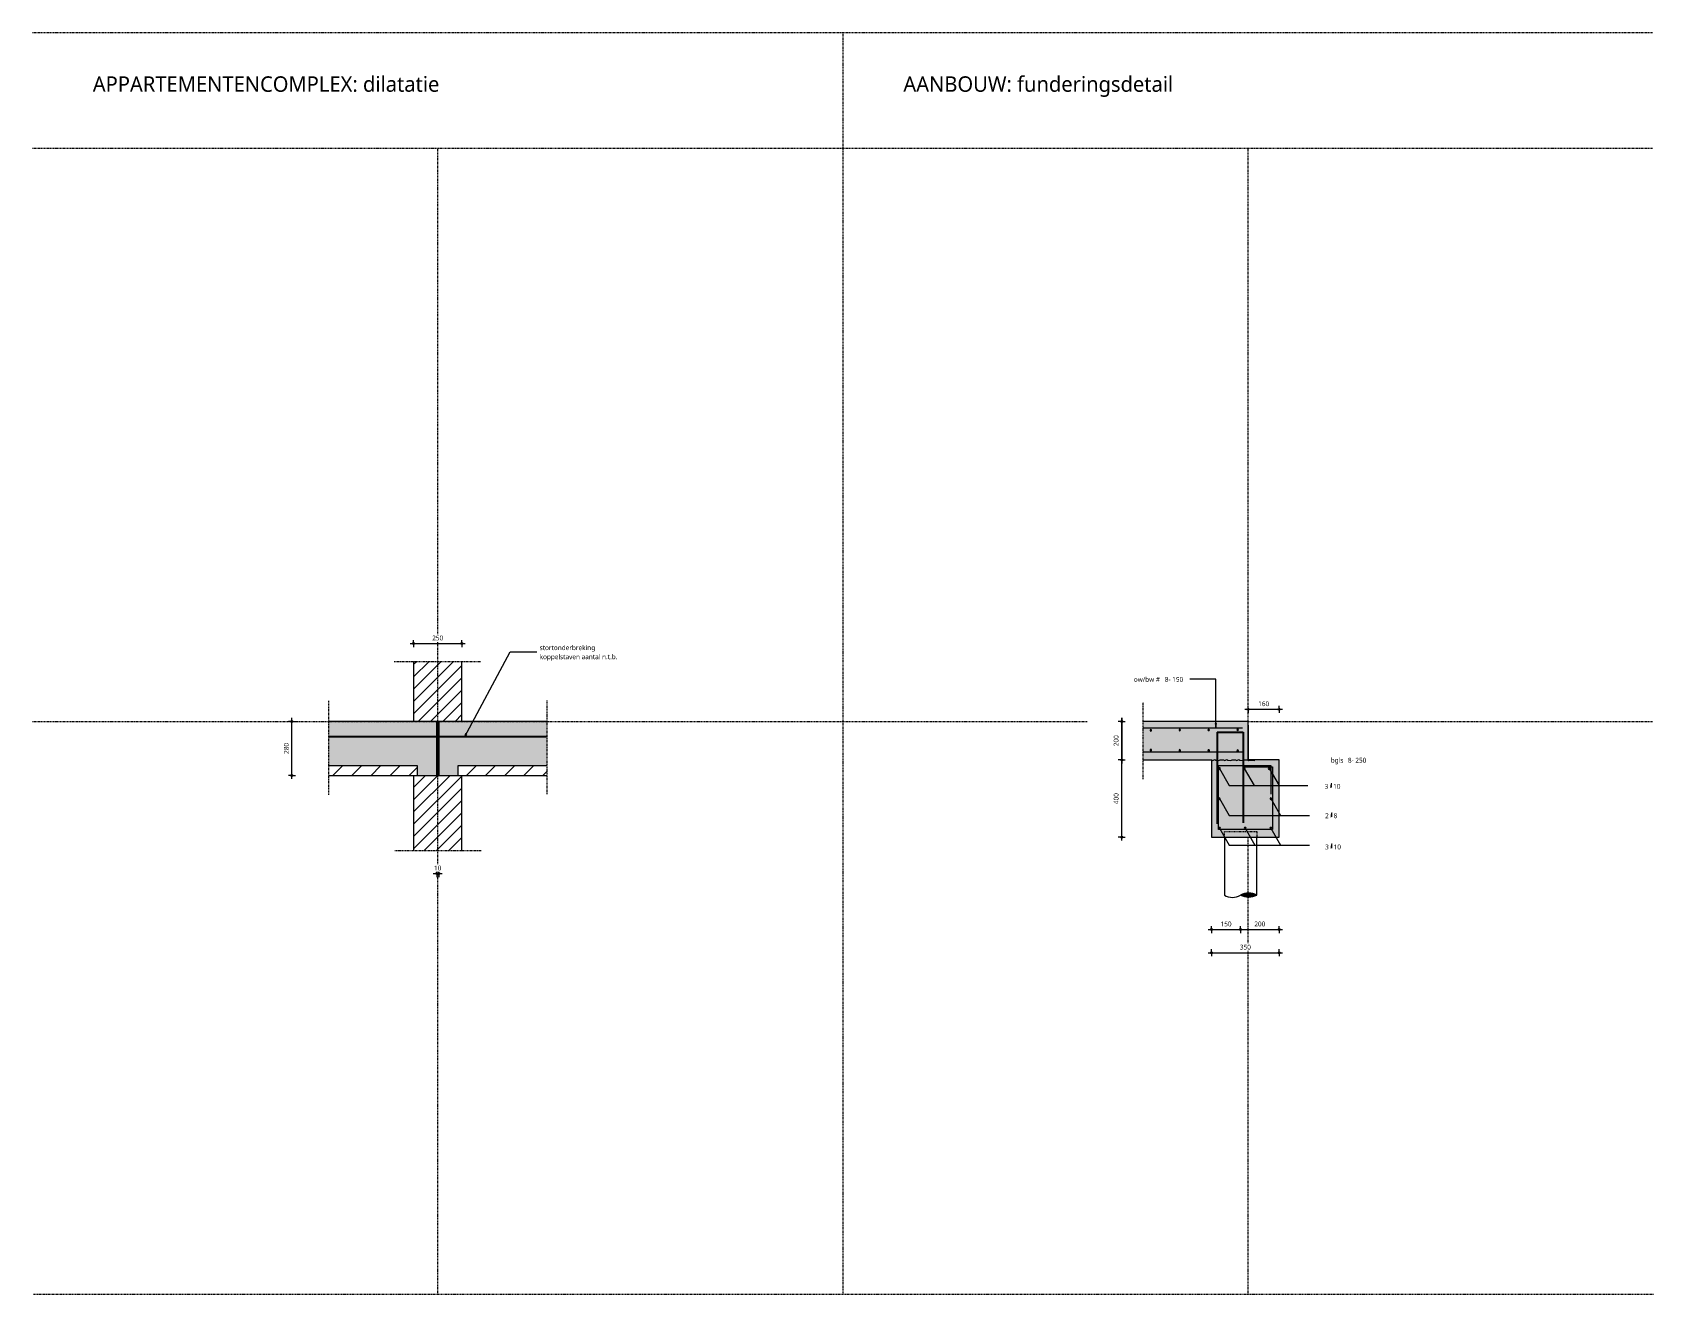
# Model space of a CAD drawing. Header units: millimetres. Extents: x -14163 to 55687, y -143 to 37302.
# Drawn here: x 38887 to 47287, y 7560 to 14100 of the extents above; entities that cross this region are included whole.
import ezdxf

# ---------------------------------------------------------------- set-up
doc = ezdxf.new("R2010")
doc.units = ezdxf.units.MM
doc.linetypes.add('Dash', pattern=[6.35, 3.175, -3.175])
doc.linetypes.add('MV_center', pattern=[15, 6, -3, 3, -3])
for name, color, linetype, lineweight in [('A-ANNO-DIMS', 211, 'Continuous', 13), ('A-ANNO-DIMS-10', 211, 'Continuous', 13), ('A-DETL', 90, 'Continuous', 13), ('A-DETL-GENF', 92, 'Continuous', 18), ('A-DETL-GENF-HDLN', 1, 'Dash', 18), ('A-DETL-IDEN', 3, 'Continuous', 18), ('A-DETL-MEDM', 33, 'Continuous', 18), ('G-ANNO-TEXT', 231, 'Continuous', 13)]:
    doc.layers.add(name, color=color, linetype=linetype, lineweight=lineweight)
doc.styles.add('Segoe UI_3', font='segoeui.ttf', dxfattribs={"height": 25})
doc.styles.add('Segoe UI_5', font='segoeui.ttf', dxfattribs={"height": 80})
doc.dimstyles.new('2_5_mm', dxfattribs={"dimscale": 304.8, "dimtxt": 26.184099, "dimasz": 0.032808, "dimexe": 0.059055, "dimexo": 0.0625, "dimgap": 0.029528, "dimtad": 1, "dimdec": 0, "dimzin": 0, "dimdsep": 46, "dimtxsty": 'Segoe UI_3', "dimblk1": 'DOTBLANK', "dimblk2": 'DOTBLANK', "dimsah": 1, "dimcen": 0.09, "dimdle": 0.059055, "dimazin": 0, "dimtfac": 1, "dimtdec": 4, "dimtix": 1, "dimtmove": 0, "dimatfit": 3, "dimfxl": 0.059055, "dimfxlon": 1, "dimtvp": 1, "dimtfill": 1, "dimtolj": 1, "dimtzin": 0, "dimarcsym": 2})
doc.dimstyles.new('2_5_mm_2', dxfattribs={"dimscale": 304.8, "dimtxt": 26.184099, "dimasz": 0.032808, "dimexe": 0.059055, "dimexo": 0.0625, "dimgap": 0.029528, "dimtad": 1, "dimdec": 0, "dimzin": 0, "dimdsep": 46, "dimtxsty": 'Segoe UI_3', "dimblk1": 'DOTBLANK', "dimblk2": 'DOTBLANK', "dimsah": 1, "dimcen": 0.09, "dimdle": 0.059055, "dimazin": 0, "dimtfac": 1, "dimtdec": 4, "dimtix": 1, "dimtmove": 0, "dimatfit": 3, "dimfxl": 0.059055, "dimfxlon": 1, "dimtvp": 1, "dimtfill": 1, "dimtolj": 1, "dimtzin": 0, "dimarcsym": 2})
pattern_1 = [(45, (0, 0), (-49.49747, 49.49747), [])]

msp = doc.modelspace()

# ---------------------------------------------------------------- texts
at = {"layer": 'G-ANNO-TEXT', "color": 7, "attachment_point": 1}
for s, insert, char_height, width, style in [('APPARTEMENTENCOMPLEX: dilatatie', (39199.8, 13872.3), 80, 2274.387, 'Segoe UI_5'), ('AANBOUW: funderingsdetail', (43399.8, 13872.3), 80, 1754.092, 'Segoe UI_5'), ('stortonderbreking', (41515.1, 10924.2), 25, 338.312, 'Segoe UI_3'), ('koppelstaven aantal n.t.b.', (41515.1, 10877.2), 25, 476.202, 'Segoe UI_3')]:
    msp.add_mtext(s, dxfattribs=dict(at, insert=insert, char_height=char_height, width=width, style=style))

# ---------------------------------------------------------------- blocks, each defined once
blk = doc.blocks.new('NLRS_00_DI_maskeer - Type 1-4234714-Details Constructie')
at = {"layer": 'A-DETL-GENF', "linetype": 'MV_center'}
blk.add_line((-100, 0), (350, 0), dxfattribs=at)
blk = doc.blocks.new('NLRS_00_DI_maskeer - Type 1-4274649-Details Constructie')
at = {"layer": 'A-DETL-GENF', "linetype": 'MV_center'}
blk.add_line((388.5, 0), (-100, 0), dxfattribs=at)
blk = doc.blocks.new('NLRS_00_DI_maskeer - Type 1-4275050-Details Constructie')
at = {"layer": 'A-DETL-GENF', "linetype": 'MV_center'}
blk.add_line((-100, 0), (388.5, 0), dxfattribs=at)
blk = doc.blocks.new('NLRS_00_DI_maskeer - Type 1-4234379-Details Constructie')
at = {"layer": 'A-DETL-GENF', "linetype": 'MV_center'}
blk.add_line((350, 0), (-100, 0), dxfattribs=at)
blk = doc.blocks.new('20 isolatie - isolatie-4275268-Details Constructie')
at = {"layer": 'A-DETL-GENF'}
for p, q in [((280, 0), (0, 0)), ((0, 0), (0, -10)), ((280, -10), (280, 0)), ((0, -10), (280, -10))]:
    blk.add_line(p, q, dxfattribs=at)
at = {"layer": 'A-DETL-GENF', "lineweight": 13}
for p, q in [((0, 0), (280, 0)), ((0, -10), (0, 0)), ((0, -10), (5.8, 0)), ((5.8, 0), (11.5, -10)), ((11.5, -10), (17.3, 0)), ((17.3, 0), (23.1, -10)), ((23.1, -10), (28.9, 0)), ((28.9, 0), (34.6, -10)), ((34.6, -10), (40.4, 0)), ((40.4, 0), (46.2, -10)), ((46.2, -10), (52, 0)), ((52, 0), (57.7, -10)), ((98.1, 0), (103.9, -10)), ((103.9, -10), (109.7, 0)), ((109.7, 0), (115.5, -10)), ((115.5, -10), (121.2, 0)), ((121.2, 0), (127, -10)), ((127, -10), (132.8, 0)), ((132.8, 0), (138.6, -10)), ((138.6, -10), (144.3, 0)), ((144.3, 0), (150.1, -10)), ((150.1, -10), (155.9, 0)), ((155.9, 0), (161.7, -10)), ((161.7, -10), (167.4, 0)), ((167.4, 0), (173.2, -10)), ((173.2, -10), (179, 0)), ((179, 0), (184.8, -10)), ((184.8, -10), (190.5, 0)), ((190.5, 0), (196.3, -10)), ((196.3, -10), (202.1, 0)), ((202.1, 0), (207.8, -10)), ((207.8, -10), (213.6, 0)), ((213.6, 0), (219.4, -10)), ((219.4, -10), (225.2, 0)), ((225.2, 0), (230.9, -10)), ((230.9, -10), (236.7, 0)), ((236.7, 0), (242.5, -10)), ((242.5, -10), (248.3, 0)), ((248.3, 0), (254, -10)), ((254, -10), (259.8, 0)), ((259.8, 0), (265.6, -10)), ((265.6, -10), (271.4, 0)), ((271.4, 0), (277.1, -10)), ((280, 0), (280, -10)), ((280, -10), (0, -10)), ((57.7, -10), (63.5, 0)), ((63.5, 0), (69.3, -10)), ((69.3, -10), (75.1, 0)), ((75.1, 0), (80.8, -10)), ((80.8, -10), (86.6, 0)), ((86.6, 0), (92.4, -10)), ((92.4, -10), (98.1, 0)), ((280, -5), (277.1, -10)), ((280, -10), (277.1, -10)), ((280, -10), (280, -5))]:
    blk.add_line(p, q, dxfattribs=at)
blk = doc.blocks.new('DIMBLOCK362-Details Constructie')
at = {"layer": 'A-ANNO-DIMS-10'}
for p, q in [((40844, 10933), (41130, 10933)), ((40862, 10933), (40862, 10951)), ((40862, 10933), (40862, 10915)), ((41112, 10933), (41112, 10951)), ((41112, 10933), (41112, 10915))]:
    blk.add_line(p, q, dxfattribs=at)
for centre in [(40862, 10933), (41112, 10933)]:
    blk.add_circle(centre, 5, dxfattribs=at)
at = {"layer": 'A-ANNO-DIMS-10', "color": 0, "insert": (40958.4, 10974.7), "char_height": 25, "width": 68.555, "attachment_point": 1, "line_spacing_factor": 1.142579, "style": 'Segoe UI_3', "bg_fill": 3, "box_fill_scale": 1.25, "bg_fill_color": 9, "bg_fill_true_color": 13158600, "bg_fill_transparency": 0}
blk.add_mtext('250', dxfattribs=at)
blk = doc.blocks.new('_DotBlank')
at = {"color": 0, "linetype": 'ByBlock', "lineweight": -2}
blk.add_line((-0.5, 0), (-1, 0), dxfattribs=at)
blk.add_circle((0, 0), 0.5, dxfattribs=at)
blk = doc.blocks.new('DIMBLOCK363-Details Constructie')
at = {"layer": 'A-ANNO-DIMS-10'}
for p, q in [((40231.7, 10529.9), (40213.7, 10529.9)), ((40231.7, 10231.9), (40231.7, 10547.9)), ((40231.7, 10529.9), (40249.7, 10529.9)), ((40231.7, 10249.9), (40213.7, 10249.9)), ((40231.7, 10249.9), (40249.7, 10249.9))]:
    blk.add_line(p, q, dxfattribs=at)
for centre in [(40231.7, 10529.9), (40231.7, 10249.9)]:
    blk.add_circle(centre, 5, dxfattribs=at)
at = {"layer": 'A-ANNO-DIMS-10', "color": 0, "insert": (40190.1, 10361.3), "char_height": 25, "width": 68.555, "attachment_point": 1, "rotation": 90, "line_spacing_factor": 1.142579, "style": 'Segoe UI_3', "bg_fill": 3, "box_fill_scale": 1.25, "bg_fill_color": 9, "bg_fill_true_color": 13158600, "bg_fill_transparency": 0}
blk.add_mtext('280', dxfattribs=at)
blk = doc.blocks.new('DIMBLOCK364-Details Constructie')
at = {"layer": 'A-ANNO-DIMS-10'}
for p, q in [((40982, 9741.1), (40982, 9759.1)), ((40992, 9741.1), (40992, 9759.1)), ((40964, 9741.1), (41010, 9741.1)), ((40982, 9741.1), (40982, 9723.1)), ((40992, 9741.1), (40992, 9723.1))]:
    blk.add_line(p, q, dxfattribs=at)
for centre in [(40982, 9741.1), (40992, 9741.1)]:
    blk.add_circle(centre, 5, dxfattribs=at)
at = {"layer": 'A-ANNO-DIMS-10', "color": 0, "insert": (40968, 9782.8), "char_height": 25, "width": 45.703, "attachment_point": 1, "line_spacing_factor": 1.142579, "style": 'Segoe UI_3', "bg_fill": 3, "box_fill_scale": 1.25, "bg_fill_color": 9, "bg_fill_true_color": 13158600, "bg_fill_transparency": 0}
blk.add_mtext('10', dxfattribs=at)
blk = doc.blocks.new('28 beugels - rond 8-4424730-Details Constructie')
at = {"layer": 'A-DETL-MEDM'}
for p, q in [((0, 332.1), (272, 332.1)), ((0, 0), (0, 332.1)), ((130, 324.1), (280, 324.1)), ((272, 332.1), (272, 182.1)), ((280, 324.1), (280, 0)), ((280, 0), (0, 0))]:
    blk.add_line(p, q, dxfattribs=at)
blk = doc.blocks.new('28 reeks_staven - Type 1-4438408-Details Constructie')
at = {"layer": 'A-DETL-GENF'}
for points in [[(0, -5), (1.3, -4.8), (2.5, -4.3), (3.5, -3.5), (4.3, -2.5), (4.8, -1.3), (5, 0), (4.8, 1.3), (4.3, 2.5), (3.5, 3.5), (2.5, 4.3), (1.3, 4.8), (0, 5), (-1.3, 4.8), (-2.5, 4.3), (-3.5, 3.5), (-4.3, 2.5), (-4.8, 1.3), (-5, 0), (-4.8, -1.3), (-4.3, -2.5), (-3.5, -3.5), (-2.5, -4.3), (-1.3, -4.8)], [(133.2, -5), (134.5, -4.8), (135.7, -4.3), (136.7, -3.5), (137.5, -2.5), (138, -1.3), (138.2, 0), (138, 1.3), (137.5, 2.5), (136.7, 3.5), (135.7, 4.3), (134.5, 4.8), (133.2, 5), (131.9, 4.8), (130.7, 4.3), (129.7, 3.5), (128.9, 2.5), (128.4, 1.3), (128.2, 0), (128.4, -1.3), (128.9, -2.5), (129.7, -3.5), (130.7, -4.3), (131.9, -4.8)], [(266.4, -5), (267.7, -4.8), (268.9, -4.3), (269.9, -3.5), (270.7, -2.5), (271.2, -1.3), (271.4, 0), (271.2, 1.3), (270.7, 2.5), (269.9, 3.5), (268.9, 4.3), (267.7, 4.8), (266.4, 5), (265.1, 4.8), (263.9, 4.3), (262.9, 3.5), (262.1, 2.5), (261.6, 1.3), (261.4, 0), (261.6, -1.3), (262.1, -2.5), (262.9, -3.5), (263.9, -4.3), (265.1, -4.8)]]:
    blk.add_hatch(color=256, dxfattribs=at).paths.add_polyline_path(points)
for p, q in [((0, 0), (50.7, -87.8)), ((133.2, 0), (183.9, -87.8)), ((266.4, 0), (317.1, -87.8)), ((50.7, -87.8), (466.4, -87.8))]:
    blk.add_line(p, q, dxfattribs=at)
at = {"layer": 'A-DETL-MEDM'}
for centre, start, end in [((0, 0), 360, 180), ((0, 0), 180, 360), ((133.2, 0), 0, 180), ((133.2, 0), 180, 360), ((266.4, 0), 0, 180), ((266.4, 0), 180, 360)]:
    blk.add_arc(centre, 5, start, end, dxfattribs=at)
blk = doc.blocks.new('NLRS_28_DI_net - Type 1-5063355-Details Constructie')
at = {"layer": 'A-DETL-GENF'}
for points in [[(55, 42), (54, 41.9), (53, 41.5), (52.2, 40.8), (51.5, 40), (51.1, 39), (51, 38), (51.1, 37), (51.5, 36), (52.2, 35.2), (53, 34.5), (54, 34.1), (55, 34), (56, 34.1), (57, 34.5), (57.8, 35.2), (58.5, 36), (58.9, 37), (59, 38), (58.9, 39), (58.5, 40), (57.8, 40.8), (57, 41.5), (56, 41.9)], [(205, 43), (204, 42.9), (203, 42.5), (202.2, 41.8), (201.5, 41), (201.1, 40), (201, 39), (201.1, 38), (201.5, 37), (202.2, 36.2), (203, 35.5), (204, 35.1), (205, 35), (206, 35.1), (207, 35.5), (207.8, 36.2), (208.5, 37), (208.9, 38), (209, 39), (208.9, 40), (208.5, 41), (207.8, 41.8), (207, 42.5), (206, 42.9)], [(355, 44), (354, 43.9), (353, 43.5), (352.2, 42.8), (351.5, 42), (351.1, 41), (351, 40), (351.1, 39), (351.5, 38), (352.2, 37.2), (353, 36.5), (354, 36.1), (355, 36), (356, 36.1), (357, 36.5), (357.8, 37.2), (358.5, 38), (358.9, 39), (359, 40), (358.9, 41), (358.5, 42), (357.8, 42.8), (357, 43.5), (356, 43.9)], [(505, 45), (504, 44.9), (503, 44.5), (502.2, 43.8), (501.5, 43), (501.1, 42), (501, 41), (501.1, 40), (501.5, 39), (502.2, 38.2), (503, 37.5), (504, 37.1), (505, 37), (506, 37.1), (507, 37.5), (507.8, 38.2), (508.5, 39), (508.9, 40), (509, 41), (508.9, 42), (508.5, 43), (507.8, 43.8), (507, 44.5), (506, 44.9)]]:
    blk.add_hatch(color=256, dxfattribs=at).paths.add_polyline_path(points)
at = {"layer": 'A-DETL-MEDM'}
blk.add_line((30, 30), (545, 30), dxfattribs=at)
for centre, start, end in [((55, 38), 0, 180), ((55, 38), 180, 360), ((205, 39), 0, 180), ((205, 39), 180, 0), ((355, 40), 0, 180), ((355, 40), 180, 0), ((505, 41), 0, 180), ((505, 41), 180, 0)]:
    blk.add_arc(centre, 4, start, end, dxfattribs=at)
blk = doc.blocks.new('NLRS_28_DI_net - Type 1-5063345-Details Constructie')
at = {"layer": 'A-DETL-GENF'}
for points in [[(55, -34), (54, -34.1), (53, -34.5), (52.2, -35.2), (51.5, -36), (51.1, -37), (51, -38), (51.1, -39), (51.5, -40), (52.2, -40.8), (53, -41.5), (54, -41.9), (55, -42), (56, -41.9), (57, -41.5), (57.8, -40.8), (58.5, -40), (58.9, -39), (59, -38), (58.9, -37), (58.5, -36), (57.8, -35.2), (57, -34.5), (56, -34.1)], [(205, -35), (204, -35.1), (203, -35.5), (202.2, -36.2), (201.5, -37), (201.1, -38), (201, -39), (201.1, -40), (201.5, -41), (202.2, -41.8), (203, -42.5), (204, -42.9), (205, -43), (206, -42.9), (207, -42.5), (207.8, -41.8), (208.5, -41), (208.9, -40), (209, -39), (208.9, -38), (208.5, -37), (207.8, -36.2), (207, -35.5), (206, -35.1)], [(355, -36), (354, -36.1), (353, -36.5), (352.2, -37.2), (351.5, -38), (351.1, -39), (351, -40), (351.1, -41), (351.5, -42), (352.2, -42.8), (353, -43.5), (354, -43.9), (355, -44), (356, -43.9), (357, -43.5), (357.8, -42.8), (358.5, -42), (358.9, -41), (359, -40), (358.9, -39), (358.5, -38), (357.8, -37.2), (357, -36.5), (356, -36.1)], [(505, -37), (504, -37.1), (503, -37.5), (502.2, -38.2), (501.5, -39), (501.1, -40), (501, -41), (501.1, -42), (501.5, -43), (502.2, -43.8), (503, -44.5), (504, -44.9), (505, -45), (506, -44.9), (507, -44.5), (507.8, -43.8), (508.5, -43), (508.9, -42), (509, -41), (508.9, -40), (508.5, -39), (507.8, -38.2), (507, -37.5), (506, -37.1)]]:
    blk.add_hatch(color=256, dxfattribs=at).paths.add_polyline_path(points)
at = {"layer": 'A-DETL-MEDM'}
blk.add_line((30, -30), (545, -30), dxfattribs=at)
for centre, start, end in [((55, -38), 360, 180), ((55, -38), 180, 360), ((205, -39), 360, 180), ((205, -39), 180, 360), ((355, -40), 360, 180), ((355, -40), 180, 360), ((505, -41), 0, 180), ((505, -41), 180, 360)]:
    blk.add_arc(centre, 4, start, end, dxfattribs=at)
blk = doc.blocks.new('28 reeks_staven - Type 1-4440450-Details Constructie')
at = {"layer": 'A-DETL-GENF'}
for points in [[(0, -4), (1, -3.9), (2, -3.5), (2.8, -2.8), (3.5, -2), (3.9, -1), (4, 0), (3.9, 1), (3.5, 2), (2.8, 2.8), (2, 3.5), (1, 3.9), (0, 4), (-1, 3.9), (-2, 3.5), (-2.8, 2.8), (-3.5, 2), (-3.9, 1), (-4, 0), (-3.9, -1), (-3.5, -2), (-2.8, -2.8), (-2, -3.5), (-1, -3.9)], [(266.4, -4), (267.4, -3.9), (268.4, -3.5), (269.2, -2.8), (269.9, -2), (270.3, -1), (270.4, 0), (270.3, 1), (269.9, 2), (269.2, 2.8), (268.4, 3.5), (267.4, 3.9), (266.4, 4), (265.4, 3.9), (264.4, 3.5), (263.6, 2.8), (262.9, 2), (262.5, 1), (262.4, 0), (262.5, -1), (262.9, -2), (263.6, -2.8), (264.4, -3.5), (265.4, -3.9)]]:
    blk.add_hatch(color=256, dxfattribs=at).paths.add_polyline_path(points)
for p, q in [((0, 0), (50.7, -87.8)), ((266.4, 0), (317.1, -87.8)), ((50.7, -87.8), (466.4, -87.8))]:
    blk.add_line(p, q, dxfattribs=at)
at = {"layer": 'A-DETL-MEDM'}
for centre, start, end in [((0, 0), 0, 180), ((266.4, 0), 0, 180), ((266.4, 0), 180, 360), ((0, 0), 180, 360)]:
    blk.add_arc(centre, 4, start, end, dxfattribs=at)
blk = doc.blocks.new('28 reeks_staven - Type 1-4440478-Details Constructie')
at = {"layer": 'A-DETL-GENF'}
for points in [[(0, -5), (1.3, -4.8), (2.5, -4.3), (3.5, -3.5), (4.3, -2.5), (4.8, -1.3), (5, 0), (4.8, 1.3), (4.3, 2.5), (3.5, 3.5), (2.5, 4.3), (1.3, 4.8), (0, 5), (-1.3, 4.8), (-2.5, 4.3), (-3.5, 3.5), (-4.3, 2.5), (-4.8, 1.3), (-5, 0), (-4.8, -1.3), (-4.3, -2.5), (-3.5, -3.5), (-2.5, -4.3), (-1.3, -4.8)], [(129.4, -5), (130.7, -4.8), (131.9, -4.3), (132.9, -3.5), (133.7, -2.5), (134.2, -1.3), (134.4, 0), (134.2, 1.3), (133.7, 2.5), (132.9, 3.5), (131.9, 4.3), (130.7, 4.8), (129.4, 5), (128.1, 4.8), (126.9, 4.3), (125.8, 3.5), (125.1, 2.5), (124.6, 1.3), (124.4, 0), (124.6, -1.3), (125.1, -2.5), (125.8, -3.5), (126.9, -4.3), (128.1, -4.8)], [(258.8, -5), (260.1, -4.8), (261.3, -4.3), (262.3, -3.5), (263.1, -2.5), (263.6, -1.3), (263.8, 0), (263.6, 1.3), (263.1, 2.5), (262.3, 3.5), (261.3, 4.3), (260.1, 4.8), (258.8, 5), (257.5, 4.8), (256.3, 4.3), (255.2, 3.5), (254.4, 2.5), (253.9, 1.3), (253.8, 0), (253.9, -1.3), (254.4, -2.5), (255.2, -3.5), (256.3, -4.3), (257.5, -4.8)]]:
    blk.add_hatch(color=256, dxfattribs=at).paths.add_polyline_path(points)
for p, q in [((0, 0), (50.7, -87.8)), ((129.4, 0), (180, -87.8)), ((258.8, 0), (309.4, -87.8)), ((50.7, -87.8), (458.8, -87.8))]:
    blk.add_line(p, q, dxfattribs=at)
at = {"layer": 'A-DETL-MEDM'}
for centre, start, end in [((0, 0), 0, 180), ((129.4, 0), 0, 180), ((258.8, 0), 0, 180), ((258.8, 0), 180, 360), ((0, 0), 180, 360), ((129.4, 0), 180, 360)]:
    blk.add_arc(centre, 5, start, end, dxfattribs=at)
blk = doc.blocks.new('NLRS_00_DI_maskeer - Type 1-4234382-Details Constructie')
at = {"layer": 'A-DETL-GENF', "linetype": 'MV_center'}
blk.add_line((300, 0), (-100, 0), dxfattribs=at)
blk = doc.blocks.new('17 paal_aanzicht - Type 1-3186683-Details Constructie')
at = {"layer": 'A-DETL-GENF', "linetype": 'Dash'}
blk.add_hatch(color=256, dxfattribs=at).paths.add_polyline_path([(42, -310.4), (52.9, -309.7), (63.6, -307.7), (74, -304.5), (84, -300), (74, -295.5), (63.6, -292.3), (52.9, -290.3), (42, -289.6), (31.1, -290.3), (20.4, -292.3), (10, -295.5), (0, -300), (10, -304.5), (20.4, -307.7), (31.1, -309.7)])
at = {"layer": 'A-DETL-GENF'}
for p, q in [((-84, 0), (-84, -300)), ((84, -300), (84, 0))]:
    blk.add_line(p, q, dxfattribs=at)
for centre, radius, start, end in [((-42, -230.9), 80.9, 238.70615, 301.29385), ((42, -379.9), 90.3, 62.28114, 117.71886), ((42, -379.9), 90.3, 62.28114, 117.71886), ((42, -220.1), 90.3, 242.28114, 297.71886)]:
    blk.add_arc(centre, radius, start, end, dxfattribs=at)
at = {"layer": 'A-DETL-GENF-HDLN'}
for p, q in [((-84, 0), (-84, 30)), ((-84, 30), (84, 30)), ((84, 30), (84, 0))]:
    blk.add_line(p, q, dxfattribs=at)
blk = doc.blocks.new('28_TAG_DI_wapening - 2_5 omschrijving_diameter_hoh-3658684-Details Constructie')
at = {"layer": 'A-DETL-IDEN'}
for p, q in [((-3.63, -1.31), (-2.23, 1.39)), ((-2.06, 0.84), (-2.97, 0.84)), ((-1.87, 1.21), (-2.78, 1.21))]:
    blk.add_line(p, q, dxfattribs=at)
blk.add_circle((-3.06, -0.22), 0.483, dxfattribs=at)
blk = doc.blocks.new('28_TAG_DI_wapening - 2_5 aantal_diameter-3658683-Details Constructie')
at = {"layer": 'A-DETL-IDEN'}
for p, q in [((-3.63, -1.31), (-2.23, 1.39)), ((-2.06, 0.84), (-2.97, 0.84)), ((-1.87, 1.21), (-2.78, 1.21))]:
    blk.add_line(p, q, dxfattribs=at)
blk.add_circle((-3.06, -0.22), 0.483, dxfattribs=at)
blk = doc.blocks.new('DIMBLOCK365-Details Constructie')
at = {"layer": 'A-ANNO-DIMS-10'}
for p, q in [((44531.1, 10329.9), (44513.1, 10329.9)), ((44531.1, 9911.9), (44531.1, 10329.9)), ((44531.1, 10329.9), (44549.1, 10329.9)), ((44531.1, 9929.9), (44513.1, 9929.9)), ((44531.1, 9929.9), (44549.1, 9929.9))]:
    blk.add_line(p, q, dxfattribs=at)
for centre in [(44531.1, 10329.9), (44531.1, 9929.9)]:
    blk.add_circle(centre, 5, dxfattribs=at)
at = {"layer": 'A-ANNO-DIMS-10', "color": 0, "insert": (44489.5, 10101.3), "char_height": 25, "width": 68.555, "attachment_point": 1, "rotation": 90, "line_spacing_factor": 1.142579, "style": 'Segoe UI_3', "bg_fill": 3, "box_fill_scale": 1.25, "bg_fill_color": 9, "bg_fill_true_color": 13158600, "bg_fill_transparency": 0}
blk.add_mtext('400', dxfattribs=at)
blk = doc.blocks.new('DIMBLOCK366-Details Constructie')
at = {"layer": 'A-ANNO-DIMS-10'}
for p, q in [((44531.1, 10529.9), (44513.1, 10529.9)), ((44531.1, 10329.9), (44531.1, 10547.9)), ((44531.1, 10529.9), (44549.1, 10529.9)), ((44531.1, 10329.9), (44513.1, 10329.9)), ((44531.1, 10329.9), (44549.1, 10329.9))]:
    blk.add_line(p, q, dxfattribs=at)
for centre in [(44531.1, 10529.9), (44531.1, 10329.9)]:
    blk.add_circle(centre, 5, dxfattribs=at)
at = {"layer": 'A-ANNO-DIMS-10', "color": 0, "insert": (44489.5, 10401.3), "char_height": 25, "width": 68.555, "attachment_point": 1, "rotation": 90, "line_spacing_factor": 1.142579, "style": 'Segoe UI_3', "bg_fill": 3, "box_fill_scale": 1.25, "bg_fill_color": 9, "bg_fill_true_color": 13158600, "bg_fill_transparency": 0}
blk.add_mtext('200', dxfattribs=at)
blk = doc.blocks.new('DIMBLOCK367-Details Constructie')
at = {"layer": 'A-ANNO-DIMS-10'}
for p, q in [((44979, 9331.3), (45365, 9331.3)), ((44997, 9331.3), (44997, 9349.3)), ((44997, 9331.3), (44997, 9313.3)), ((45347, 9331.3), (45347, 9349.3)), ((45347, 9331.3), (45347, 9313.3))]:
    blk.add_line(p, q, dxfattribs=at)
for centre in [(44997, 9331.3), (45347, 9331.3)]:
    blk.add_circle(centre, 5, dxfattribs=at)
at = {"layer": 'A-ANNO-DIMS-10', "color": 0, "insert": (45143.4, 9372.9), "char_height": 25, "width": 68.555, "attachment_point": 1, "line_spacing_factor": 1.142579, "style": 'Segoe UI_3', "bg_fill": 3, "box_fill_scale": 1.25, "bg_fill_color": 9, "bg_fill_true_color": 13158600, "bg_fill_transparency": 0}
blk.add_mtext('350', dxfattribs=at)
blk = doc.blocks.new('DIMBLOCK368-Details Constructie')
at = {"layer": 'A-ANNO-DIMS-10'}
for p, q in [((45169, 10592.4), (45365, 10592.4)), ((45187, 10592.4), (45187, 10610.4)), ((45187, 10592.4), (45187, 10574.4)), ((45347, 10592.4), (45347, 10610.4)), ((45347, 10592.4), (45347, 10574.4))]:
    blk.add_line(p, q, dxfattribs=at)
for centre in [(45187, 10592.4), (45347, 10592.4)]:
    blk.add_circle(centre, 5, dxfattribs=at)
at = {"layer": 'A-ANNO-DIMS-10', "color": 0, "insert": (45238.4, 10634), "char_height": 25, "width": 68.555, "attachment_point": 1, "line_spacing_factor": 1.142579, "style": 'Segoe UI_3', "bg_fill": 3, "box_fill_scale": 1.25, "bg_fill_color": 9, "bg_fill_true_color": 13158600, "bg_fill_transparency": 0}
blk.add_mtext('160', dxfattribs=at)
blk = doc.blocks.new('DIMBLOCK369-Details Constructie')
at = {"layer": 'A-ANNO-DIMS-10'}
for p, q in [((44531.1, 10529.9), (44513.1, 10529.9)), ((44531.1, 10547.9), (44531.1, 10311.9)), ((44531.1, 10529.9), (44549.1, 10529.9)), ((44531.1, 10329.9), (44513.1, 10329.9)), ((44531.1, 10329.9), (44549.1, 10329.9))]:
    blk.add_line(p, q, dxfattribs=at)
for centre in [(44531.1, 10529.9), (44531.1, 10329.9)]:
    blk.add_circle(centre, 5, dxfattribs=at)
at = {"layer": 'A-ANNO-DIMS-10', "color": 0, "insert": (44489.5, 10401.3), "char_height": 25, "width": 68.555, "attachment_point": 1, "rotation": 90, "line_spacing_factor": 1.142579, "style": 'Segoe UI_3', "bg_fill": 3, "box_fill_scale": 1.25, "bg_fill_color": 9, "bg_fill_true_color": 13158600, "bg_fill_transparency": 0}
blk.add_mtext('200', dxfattribs=at)
blk = doc.blocks.new('DIMBLOCK370-Details Constructie')
at = {"layer": 'A-ANNO-DIMS-10'}
for p, q in [((44979, 9451.3), (45147, 9451.3)), ((44997, 9451.3), (44997, 9469.3)), ((44997, 9451.3), (44997, 9433.3)), ((45147, 9451.3), (45147, 9469.3)), ((45147, 9451.3), (45147, 9433.3))]:
    blk.add_line(p, q, dxfattribs=at)
for centre in [(44997, 9451.3), (45147, 9451.3)]:
    blk.add_circle(centre, 5, dxfattribs=at)
at = {"layer": 'A-ANNO-DIMS-10', "color": 0, "insert": (45043.4, 9492.9), "char_height": 25, "width": 68.555, "attachment_point": 1, "line_spacing_factor": 1.142579, "style": 'Segoe UI_3', "bg_fill": 3, "box_fill_scale": 1.25, "bg_fill_color": 9, "bg_fill_true_color": 13158600, "bg_fill_transparency": 0}
blk.add_mtext('150', dxfattribs=at)
blk = doc.blocks.new('DIMBLOCK371-Details Constructie')
at = {"layer": 'A-ANNO-DIMS-10'}
for p, q in [((45147, 9451.3), (45147, 9469.3)), ((45147, 9451.3), (45365, 9451.3)), ((45147, 9451.3), (45147, 9433.3)), ((45347, 9451.3), (45347, 9469.3)), ((45347, 9451.3), (45347, 9433.3))]:
    blk.add_line(p, q, dxfattribs=at)
for centre in [(45147, 9451.3), (45347, 9451.3)]:
    blk.add_circle(centre, 5, dxfattribs=at)
at = {"layer": 'A-ANNO-DIMS-10', "color": 0, "insert": (45218.4, 9492.9), "char_height": 25, "width": 68.555, "attachment_point": 1, "line_spacing_factor": 1.142579, "style": 'Segoe UI_3', "bg_fill": 3, "box_fill_scale": 1.25, "bg_fill_color": 9, "bg_fill_true_color": 13158600, "bg_fill_transparency": 0}
blk.add_mtext('200', dxfattribs=at)

# ---------------------------------------------------------------- dimensions: what is measured, and where the dimension line sits
at = {"layer": 'A-ANNO-DIMS'}
dim = msp.add_linear_dim(base=(44531.1, 10329.9), p1=(44549.1, 9929.9), p2=(44549.1, 10329.9), angle=90, dimstyle='2_5_mm', override={"dimpost": '<>', "dimfxl": 400}, dxfattribs=at)
dim.commit()
dim.dimension.update_dxf_attribs({"geometry": 'DIMBLOCK365-Details Constructie', "text_midpoint": (44509.2, 10129.9)})

# ---------------------------------------------------------------- hatches: boundary and pattern name
at = {"layer": 'A-DETL-GENF', "lineweight": 13}
h = msp.add_hatch(dxfattribs=at)
h.set_pattern_fill('FP_154', color=254, style=0, pattern_type=2)
h.set_pattern_definition([(45, (0, 0), (-31.819805, 31.819805), [])])
h.paths.add_polyline_path([(40882, 9859.4), (41112, 9859.4), (41112, 10249.9), (40862, 10249.9), (40862, 9859.4)])
h.paths.add_polyline_path([(41112, 10529.9), (41112, 10840.4), (40862, 10840.4), (40862, 10529.9), (40992, 10529.9)])
at = {"layer": 'A-DETL-GENF'}
for points in [[(40982, 10249.9), (40982, 10529.9), (40422, 10529.9), (40422, 10299.9), (40882, 10299.9), (40882, 10249.9)], [(41092, 10249.9), (41092, 10299.9), (41552, 10299.9), (41552, 10529.9), (40992, 10529.9), (40992, 10249.9)]]:
    msp.add_hatch(color=9, dxfattribs=at).paths.add_polyline_path(points)
h = msp.add_hatch(color=9, dxfattribs=at)
h.paths.add_polyline_path([(45300.5, 9929.9), (45347, 9929.9), (45347, 10329.9), (45187, 10329.9), (45187, 10529.9), (44642, 10529.9), (44642, 10329.9), (44997, 10329.9), (44997, 9929.9), (45299.2, 9929.9)])
h.paths.add_polyline_path([(45304, 9970.9), (45302.7, 9971), (45301.5, 9971.5), (45300.5, 9972.3), (45299.7, 9973.4), (45299.2, 9974.6), (45299, 9975.9), (45299.2, 9977.2), (45299.7, 9978.4), (45300.5, 9979.4), (45301.5, 9980.2), (45302.7, 9980.7), (45304, 9980.9), (45305.3, 9980.7), (45306.5, 9980.2), (45307.5, 9979.4), (45308.3, 9978.4), (45308.8, 9977.2), (45309, 9975.9), (45308.8, 9974.6), (45308.3, 9973.4), (45307.5, 9972.3), (45306.5, 9971.5), (45305.3, 9971)])
h.paths.add_polyline_path([(45170.8, 9970.9), (45169.5, 9971), (45168.3, 9971.5), (45167.3, 9972.3), (45166.5, 9973.4), (45166, 9974.6), (45165.8, 9975.9), (45166, 9977.2), (45166.5, 9978.4), (45167.3, 9979.4), (45168.3, 9980.2), (45169.5, 9980.7), (45170.8, 9980.9), (45172.1, 9980.7), (45173.3, 9980.2), (45174.3, 9979.4), (45175.1, 9978.4), (45175.6, 9977.2), (45175.8, 9975.9), (45175.6, 9974.6), (45175.1, 9973.4), (45174.3, 9972.3), (45173.3, 9971.5), (45172.1, 9971)])
h.paths.add_polyline_path([(45037.6, 9970.9), (45036.3, 9971), (45035.1, 9971.5), (45034.1, 9972.3), (45033.3, 9973.4), (45032.8, 9974.6), (45032.6, 9975.9), (45032.8, 9977.2), (45033.3, 9978.4), (45034.1, 9979.4), (45035.1, 9980.2), (45036.3, 9980.7), (45037.6, 9980.9), (45038.9, 9980.7), (45040.1, 9980.2), (45041.2, 9979.4), (45041.9, 9978.4), (45042.4, 9977.2), (45042.6, 9975.9), (45042.4, 9974.6), (45041.9, 9973.4), (45041.2, 9972.3), (45040.1, 9971.5), (45038.9, 9971)])
h.paths.add_polyline_path([(45037.6, 10125.9), (45036.6, 10126), (45035.6, 10126.4), (45034.8, 10127), (45034.1, 10128), (45033.8, 10128.8), (45033.6, 10129.9), (45033.8, 10130.9), (45034.2, 10131.9), (45034.8, 10132.7), (45035.6, 10133.3), (45036.6, 10133.7), (45037.6, 10133.9), (45038.7, 10133.7), (45039.6, 10133.3), (45040.4, 10132.7), (45041.1, 10131.9), (45041.5, 10130.9), (45041.6, 10129.9), (45041.5, 10128.8), (45041.1, 10127.9), (45040.4, 10127), (45039.6, 10126.4), (45038.7, 10126)])
h.paths.add_polyline_path([(45304, 10125.9), (45303, 10126), (45302, 10126.4), (45301.2, 10127), (45300.5, 10127.9), (45300.1, 10128.8), (45300, 10129.9), (45300.1, 10130.9), (45300.5, 10131.9), (45301.2, 10132.7), (45302, 10133.3), (45303, 10133.7), (45304, 10133.9), (45305, 10133.7), (45306, 10133.3), (45306.8, 10132.7), (45307.5, 10131.9), (45307.9, 10130.9), (45308, 10129.9), (45307.9, 10128.8), (45307.5, 10127.9), (45306.8, 10127), (45306, 10126.4), (45305, 10126)])
h.paths.add_polyline_path([(45166.4, 10280.2), (45165.1, 10280.4), (45163.8, 10281), (45162.9, 10281.7), (45162.1, 10282.7), (45161.6, 10283.9), (45161.4, 10285.2), (45161.6, 10286.5), (45162.1, 10287.7), (45162.9, 10288.7), (45163.9, 10289.5), (45165.1, 10290), (45166.4, 10290.2), (45168, 10289.9), (45168.9, 10289.5), (45169.9, 10288.7), (45170.7, 10287.7), (45171.2, 10286.5), (45171.4, 10285.2), (45171.2, 10283.9), (45170.7, 10282.7), (45169.9, 10281.7), (45168.9, 10280.9), (45167.7, 10280.4)])
h.paths.add_polyline_path([(45037, 10280.2), (45035.7, 10280.4), (45034.5, 10280.9), (45033.5, 10281.7), (45032.7, 10282.7), (45032.2, 10283.9), (45032, 10285.2), (45032.2, 10286.5), (45032.7, 10287.7), (45033.5, 10288.7), (45034.5, 10289.5), (45035.7, 10290), (45037, 10290.2), (45038.3, 10290), (45039.5, 10289.5), (45040.5, 10288.7), (45041.3, 10287.7), (45041.8, 10286.5), (45042, 10285.2), (45041.8, 10283.9), (45041.3, 10282.7), (45040.5, 10281.7), (45039.5, 10280.9), (45038.3, 10280.4)])
h.paths.add_polyline_path([(45295.8, 10280.2), (45294.5, 10280.4), (45293.3, 10280.9), (45292.2, 10281.7), (45291.4, 10282.7), (45290.9, 10283.9), (45290.8, 10285.2), (45290.9, 10286.5), (45291.4, 10287.7), (45292.2, 10288.7), (45293.3, 10289.5), (45294.5, 10290), (45295.8, 10290.2), (45297.1, 10290), (45298.3, 10289.5), (45299.3, 10288.7), (45300.1, 10287.7), (45300.6, 10286.5), (45300.8, 10285.2), (45300.6, 10283.9), (45300.1, 10282.7), (45299.3, 10281.7), (45298.3, 10280.9), (45297.1, 10280.4)])
h.paths.add_polyline_path([(45132, 10373.9), (45131, 10374), (45130, 10374.4), (45129.2, 10375), (45128.5, 10375.9), (45128.1, 10376.8), (45128, 10377.9), (45128.1, 10378.9), (45128.5, 10379.9), (45129.2, 10380.7), (45130, 10381.3), (45131, 10381.7), (45132, 10381.9), (45133, 10381.7), (45134, 10381.3), (45134.8, 10380.7), (45135.5, 10379.9), (45135.9, 10378.9), (45136, 10377.9), (45135.9, 10376.8), (45135.5, 10375.9), (45134.8, 10375), (45134, 10374.4), (45133, 10374)])
h.paths.add_polyline_path([(44982, 10374.9), (44981, 10375), (44980, 10375.4), (44979.2, 10376), (44978.5, 10376.9), (44978.1, 10377.8), (44978, 10378.9), (44978.1, 10379.9), (44978.5, 10380.9), (44979.2, 10381.7), (44980, 10382.3), (44981, 10382.7), (44982, 10382.9), (44983, 10382.7), (44984, 10382.3), (44984.8, 10381.7), (44985.5, 10380.9), (44985.9, 10379.9), (44986, 10378.9), (44985.9, 10377.8), (44985.5, 10376.9), (44984.8, 10376), (44984, 10375.4), (44983, 10375)])
h.paths.add_polyline_path([(44832, 10375.9), (44831, 10376), (44830, 10376.4), (44829.2, 10377), (44828.5, 10377.9), (44828.1, 10378.8), (44828, 10379.9), (44828.1, 10380.9), (44828.5, 10381.9), (44829.2, 10382.7), (44830, 10383.3), (44831, 10383.7), (44832, 10383.9), (44833, 10383.7), (44834, 10383.3), (44834.8, 10382.7), (44835.5, 10381.9), (44835.9, 10380.9), (44836, 10379.9), (44835.9, 10378.8), (44835.5, 10377.9), (44834.8, 10377), (44834, 10376.4), (44833, 10376)])
h.paths.add_polyline_path([(44682, 10376.9), (44681, 10377), (44680, 10377.4), (44679.2, 10378), (44678.5, 10378.9), (44678.1, 10379.8), (44678, 10380.9), (44678.1, 10381.9), (44678.5, 10382.9), (44679.2, 10383.7), (44680, 10384.3), (44681, 10384.7), (44682, 10384.9), (44683, 10384.7), (44684, 10384.3), (44684.8, 10383.7), (44685.5, 10382.9), (44685.9, 10381.9), (44686, 10380.9), (44685.9, 10379.8), (44685.5, 10378.9), (44684.8, 10378), (44684, 10377.4), (44683, 10377)])
h.paths.add_polyline_path([(44682, 10479.9), (44681, 10480), (44680, 10480.4), (44679.2, 10481), (44678.5, 10481.9), (44678.1, 10482.8), (44678, 10483.9), (44678.1, 10484.9), (44678.5, 10485.9), (44679.2, 10486.7), (44680, 10487.3), (44681, 10487.7), (44682, 10487.9), (44683, 10487.7), (44684, 10487.3), (44684.8, 10486.7), (44685.5, 10485.9), (44685.9, 10484.9), (44686, 10483.9), (44685.9, 10482.8), (44685.5, 10481.9), (44684.8, 10481), (44684, 10480.4), (44683, 10480)])
h.paths.add_polyline_path([(44832, 10480.9), (44831, 10481), (44830, 10481.4), (44829.2, 10482), (44828.5, 10483), (44828.1, 10483.8), (44828, 10484.9), (44828.1, 10485.9), (44828.5, 10486.9), (44829.4, 10487.9), (44830, 10488.3), (44831, 10488.7), (44832, 10488.9), (44833.1, 10488.7), (44834, 10488.3), (44834.8, 10487.7), (44835.5, 10486.9), (44835.9, 10485.9), (44836, 10484.8), (44835.9, 10483.8), (44835.5, 10482.9), (44834.6, 10481.9), (44834, 10481.4), (44833, 10481)])
h.paths.add_polyline_path([(44982, 10481.9), (44981, 10482), (44980, 10482.4), (44979.2, 10483), (44978.5, 10483.9), (44978.1, 10484.8), (44978, 10485.9), (44978.1, 10486.9), (44978.5, 10487.9), (44979.2, 10488.7), (44980, 10489.3), (44981, 10489.7), (44982, 10489.9), (44983, 10489.7), (44984, 10489.3), (44984.8, 10488.7), (44985.5, 10487.9), (44985.9, 10486.9), (44986, 10485.9), (44985.9, 10484.8), (44985.5, 10483.9), (44984.8, 10483), (44984, 10482.4), (44983, 10482)])
h.paths.add_polyline_path([(45132, 10482.9), (45131, 10483), (45130, 10483.4), (45129.2, 10484), (45128.5, 10484.9), (45128.1, 10485.8), (45128, 10486.9), (45128.1, 10487.9), (45128.5, 10488.9), (45129.2, 10489.7), (45130, 10490.3), (45131, 10490.7), (45132, 10490.9), (45133, 10490.7), (45134, 10490.3), (45134.8, 10489.7), (45135.5, 10488.9), (45135.9, 10487.9), (45136, 10486.9), (45135.9, 10485.8), (45135.5, 10484.9), (45134.8, 10484), (45134, 10483.4), (45133, 10483)])
at = {"layer": 'A-DETL-GENF', "lineweight": 13}
h = msp.add_hatch(dxfattribs=at)
h.set_pattern_fill('FP_117', color=250, style=0, pattern_type=2)
h.set_pattern_definition(pattern_1)
h.paths.add_polyline_path([(40882, 10249.9), (40882, 10299.9), (40422, 10299.9), (40422, 10249.9)])
h = msp.add_hatch(dxfattribs=at)
h.set_pattern_fill('FP_117', color=250, style=0, pattern_type=2)
h.set_pattern_definition(pattern_1)
h.paths.add_polyline_path([(41092, 10249.9), (41552, 10249.9), (41552, 10299.9), (41092, 10299.9)])
at = {"layer": 'A-DETL-IDEN'}
msp.add_hatch(color=256, dxfattribs=at).paths.add_polyline_path([(45018.6, 10500.2), (45021.8, 10518.2), (45015.5, 10518.2)])
at = {"layer": 'G-ANNO-TEXT'}
msp.add_hatch(color=7, dxfattribs=at).paths.add_polyline_path([(41126.1, 10447.9), (41137.4, 10462.3), (41131.8, 10465.3)])

# ---------------------------------------------------------------- linework, layer by layer
at = {"layer": 'A-DETL', "linetype": 'MV_center', "lineweight": 18}
for p, q in [((38887, 14099.9), (43087, 14099.9)), ((43087, 14099.9), (43087, 7559.9)), ((43087, 14099.9), (43087, 7559.9)), ((43087, 14099.9), (47287, 14099.9)), ((38887, 13499.9), (43087, 13499.9)), ((40987, 7559.9), (40987, 13499.9)), ((43087, 13499.9), (47287, 13499.9)), ((45187, 10529.9), (45187, 13499.9)), ((38887, 10529.9), (43087, 10529.9)), ((43087, 10529.9), (44352.3, 10529.9)), ((45187, 10529.9), (47287, 10529.9)), ((45187, 9640.1), (45187, 9929.9)), ((45187, 7559.9), (45187, 9619.6)), ((43087, 7559.9), (38887, 7559.9)), ((47287, 7559.9), (43087, 7559.9))]:
    msp.add_line(p, q, dxfattribs=at)
at = {"layer": 'A-DETL', "lineweight": 18}
for p, q in [((40862, 10840.4), (40862, 10529.9)), ((41112, 10529.9), (41112, 10840.4)), ((40982, 10529.9), (40422, 10529.9)), ((41552, 10529.9), (40992, 10529.9)), ((45187, 10529.9), (44642, 10529.9)), ((45187, 10329.9), (45187, 10529.9)), ((45187, 10509.9), (45187, 10324.8)), ((40882, 10299.9), (40422, 10299.9)), ((40422, 10249.9), (40882, 10249.9)), ((40862, 10249.9), (40862, 9859.4)), ((40882, 10249.9), (40882, 10299.9)), ((40882, 10249.9), (40982, 10249.9)), ((40992, 10249.9), (41092, 10249.9)), ((41092, 10299.9), (41092, 10249.9)), ((41552, 10299.9), (41092, 10299.9)), ((41092, 10249.9), (41552, 10249.9)), ((41112, 9859.4), (41112, 10249.9)), ((44642, 10329.9), (44997, 10329.9)), ((44997, 10329.9), (44997, 9929.9)), ((44997, 10329.9), (45003, 10327.1)), ((45003, 10327.1), (45013.5, 10332)), ((45013.5, 10332), (45018.9, 10329.4)), ((45018.9, 10329.4), (45033.9, 10328.1)), ((45033.9, 10328.1), (45041, 10331.4)), ((45041, 10331.4), (45059.1, 10329.9)), ((45059.1, 10329.9), (45065, 10327.1)), ((45065, 10327.1), (45075.5, 10332)), ((45075.5, 10332), (45081, 10329.4)), ((45081, 10329.4), (45096, 10328.1)), ((45096, 10328.1), (45103.1, 10331.4)), ((45103.1, 10331.4), (45121.1, 10329.9)), ((45121.1, 10329.9), (45127.1, 10327.1)), ((45127.1, 10327.1), (45137.6, 10332)), ((45137.6, 10332), (45143.1, 10329.4)), ((45143.1, 10329.4), (45158, 10328.1)), ((45158, 10328.1), (45165.1, 10331.4)), ((45165.1, 10331.4), (45183.2, 10329.9)), ((45183.2, 10329.9), (45189.2, 10327.1)), ((45347, 10329.9), (45187, 10329.9)), ((45220.1, 10328.1), (45187, 10324.8)), ((45189.2, 10327.1), (45199.7, 10332)), ((45199.7, 10332), (45205.1, 10329.4)), ((45205.1, 10329.4), (45220.1, 10328.1)), ((45347, 9929.9), (45347, 10329.9)), ((44997, 9929.9), (45347, 9929.9))]:
    msp.add_line(p, q, dxfattribs=at)
at = {"layer": 'A-DETL', "lineweight": 35}
for p, q in [((41552, 10449.9), (40422, 10449.9)), ((45026.1, 10474.9), (45161.1, 10474.9)), ((45026.1, 10474.9), (45026.1, 9999.9)), ((45161.1, 10474.9), (45161.1, 10004.9))]:
    msp.add_line(p, q, dxfattribs=at)
at = {"layer": 'A-DETL-IDEN'}
for p, q in [((45018.6, 10749.3), (44855.6, 10749.1)), ((45018.6, 10500.2), (45018.6, 10749.3)), ((45021.8, 10518.2), (45015.5, 10518.2)), ((45015.5, 10518.2), (45018.6, 10500.2)), ((45018.6, 10500.2), (45021.8, 10518.2))]:
    msp.add_line(p, q, dxfattribs=at)
at = {"layer": 'G-ANNO-TEXT', "color": 250}
for p, q in [((41362.6, 10889.9), (41500.1, 10889.9)), ((41131.8, 10465.3), (41126.1, 10447.9)), ((41126.1, 10447.9), (41137.4, 10462.3)), ((41137.4, 10462.3), (41131.8, 10465.3))]:
    msp.add_line(p, q, dxfattribs=at)

# ---------------------------------------------------------------- block references
at = {"layer": 'A-DETL-GENF', "linetype": 'MV_center'}
for name, p in [('NLRS_00_DI_maskeer - Type 1-4234714-Details Constructie', (40862, 10840.4)), ('NLRS_00_DI_maskeer - Type 1-4234379-Details Constructie', (40862, 9859.4))]:
    msp.add_blockref(name, p, dxfattribs=at)
for name, p, rotation in [('NLRS_00_DI_maskeer - Type 1-4274649-Details Constructie', (40422, 10538.4), 269.9999999999999), ('NLRS_00_DI_maskeer - Type 1-4275050-Details Constructie', (41552, 10538.4), 269.9999999999999), ('NLRS_00_DI_maskeer - Type 1-4234382-Details Constructie', (44642, 10529.9), 270)]:
    msp.add_blockref(name, p, dxfattribs=dict(at, rotation=rotation))
at = {"layer": 'A-DETL-GENF', "lineweight": 13, "rotation": 270}
msp.add_blockref('20 isolatie - isolatie-4275268-Details Constructie', (40992, 10529.9), dxfattribs=at)
at = {"layer": 'A-DETL-GENF'}
for name, p in [('28 reeks_staven - Type 1-4440478-Details Constructie', (45037, 10285.2)), ('28 reeks_staven - Type 1-4440450-Details Constructie', (45037.6, 10129.9)), ('28 reeks_staven - Type 1-4438408-Details Constructie', (45037.6, 9975.9))]:
    msp.add_blockref(name, p, dxfattribs=at)
at = {"layer": 'A-DETL-GENF-HDLN'}
msp.add_blockref('17 paal_aanzicht - Type 1-3186683-Details Constructie', (45147, 9929.9), dxfattribs=at)
at = {"layer": 'A-DETL-IDEN', "xscale": 9.999999999999996, "yscale": 9.999999999999996, "zscale": 9.999999999999996}
for name, p in [('28_TAG_DI_wapening - 2_5 omschrijving_diameter_hoh-3658684-Details Constructie', (44772, 10748.9)), ('28_TAG_DI_wapening - 2_5 omschrijving_diameter_hoh-3658684-Details Constructie', (45720.8, 10330.2)), ('28_TAG_DI_wapening - 2_5 aantal_diameter-3658683-Details Constructie', (45644.3, 10194.7)), ('28_TAG_DI_wapening - 2_5 aantal_diameter-3658683-Details Constructie', (45646.6, 10042.4)), ('28_TAG_DI_wapening - 2_5 aantal_diameter-3658683-Details Constructie', (45646.6, 9880.8))]:
    msp.add_blockref(name, p, dxfattribs=at)
at = {"layer": 'A-DETL-MEDM', "rotation": 180}
for name, p in [('NLRS_28_DI_net - Type 1-5063355-Details Constructie', (45187, 10524.9)), ('NLRS_28_DI_net - Type 1-5063345-Details Constructie', (45187, 10339.9))]:
    msp.add_blockref(name, p, dxfattribs=at)
at = {"layer": 'A-DETL-MEDM'}
msp.add_blockref('28 beugels - rond 8-4424730-Details Constructie', (45032, 9969.9), dxfattribs=at)

msp.set_redraw_order([(e.dxf.handle, doc.entitydb.next_handle()) for e in msp.query("TEXT MTEXT ATTDEF DIMENSION ARC_DIMENSION")])  # texts and dimensions are drawn at this point

# ---------------------------------------------------------------- next in the draw order: texts
at = {"layer": 'A-DETL-IDEN', "lineweight": 13, "char_height": 25, "attachment_point": 1, "style": 'Segoe UI_3', "bg_fill": 3, "box_fill_scale": 1.25, "bg_fill_color": 9, "bg_fill_true_color": 13158600, "bg_fill_transparency": 0}
for s, insert, width in [('ow/bw #', (44594.1, 10759.9), 164.346), ('bgls', (45614.3, 10341.2), 77.764), ('10', (45626.7, 10205.7), 46.498), ('8', (45629, 10053.4), 23.249), ('10', (45629, 9891.8), 46.498)]:
    msp.add_mtext(s, dxfattribs=dict(at, insert=insert, width=width))

# ---------------------------------------------------------------- next in the draw order: dimensions: what is measured, and where the dimension line sits
at = {"layer": 'A-ANNO-DIMS'}
for base, p1, p2, dimstyle, override, picture, middle in [((41112, 10933), (40862, 10915), (41112, 10915), '2_5_mm', {"dimpost": '<>', "dimfxl": 250}, 'DIMBLOCK362-Details Constructie', (40987, 10955)), ((45347, 10592.4), (45187, 10574.4), (45347, 10574.4), '2_5_mm', {"dimpost": '<>', "dimfxl": 160}, 'DIMBLOCK368-Details Constructie', (45267, 10614.4)), ((40992, 9741.1), (40982, 9759.1), (40992, 9759.1), '2_5_mm', {"dimpost": '<>', "dimfxl": 10}, 'DIMBLOCK364-Details Constructie', (40987, 9763.1)), ((45147, 9451.3), (44997, 9469.3), (45147, 9469.3), '2_5_mm_2', {"dimpost": '<>', "dimfxl": 150}, 'DIMBLOCK370-Details Constructie', (45072, 9473.3)), ((45347, 9331.3), (44997, 9349.3), (45347, 9349.3), '2_5_mm', {"dimpost": '<>', "dimfxl": 350}, 'DIMBLOCK367-Details Constructie', (45172, 9353.2))]:
    dim = msp.add_linear_dim(base=base, p1=p1, p2=p2, dimstyle=dimstyle, override=override, dxfattribs=at)
    dim.commit()
    dim.dimension.update_dxf_attribs({"geometry": picture, "text_midpoint": middle})
for base, p1, p2, override, picture, middle in [((40231.7, 10529.9), (40249.7, 10249.9), (40213.7, 10529.9), {"dimpost": '<>', "dimfxl": 282.3048}, 'DIMBLOCK363-Details Constructie', (40209.8, 10389.9)), ((44531.1, 10529.9), (44549.1, 10329.9), (44513.1, 10529.9), {"dimpost": '<>', "dimfxl": 203.214173}, 'DIMBLOCK366-Details Constructie', (44509.2, 10429.9))]:
    dim = msp.add_linear_dim(base=base, p1=p1, p2=p2, angle=90, dimstyle='2_5_mm', override=override, dxfattribs=at)
    dim.commit()
    dim.dimension.update_dxf_attribs({"geometry": picture, "text_midpoint": middle})

# ---------------------------------------------------------------- next in the draw order: linework, layer by layer
at = {"layer": 'G-ANNO-TEXT', "color": 250}
msp.add_line((41126.1, 10447.9), (41362.6, 10889.9), dxfattribs=at)

# ---------------------------------------------------------------- next in the draw order: texts
at = {"layer": 'A-DETL-IDEN', "lineweight": 13, "char_height": 25, "attachment_point": 1, "style": 'Segoe UI_3', "bg_fill": 3, "box_fill_scale": 1.25, "bg_fill_color": 9, "bg_fill_true_color": 13158600, "bg_fill_transparency": 0}
for s, insert, width in [('8- 150', (44754.4, 10759.9), 121.856), ('8- 250', (45703.2, 10341.2), 121.856), ('3', (45582.8, 10205.7), 23.249), ('2', (45585.1, 10053.4), 23.249), ('3', (45585.1, 9891.8), 23.249)]:
    msp.add_mtext(s, dxfattribs=dict(at, insert=insert, width=width))

# ---------------------------------------------------------------- next in the draw order: dimensions: what is measured, and where the dimension line sits
at = {"layer": 'A-ANNO-DIMS'}
dim = msp.add_linear_dim(base=(44531.1, 10329.9), p1=(44549.1, 10529.9), p2=(44549.1, 10329.9), angle=90, dimstyle='2_5_mm', override={"dimpost": '<>', "dimfxl": 200}, dxfattribs=at)
dim.commit()
dim.dimension.update_dxf_attribs({"geometry": 'DIMBLOCK369-Details Constructie', "text_midpoint": (44509.2, 10429.9)})
dim = msp.add_linear_dim(base=(45347, 9451.3), p1=(45147, 9469.3), p2=(45347, 9469.3), dimstyle='2_5_mm_2', override={"dimpost": '<>', "dimfxl": 200}, dxfattribs=at)
dim.commit()
dim.dimension.update_dxf_attribs({"geometry": 'DIMBLOCK371-Details Constructie', "text_midpoint": (45247, 9473.2)})

doc.saveas('drawing.dxf')
